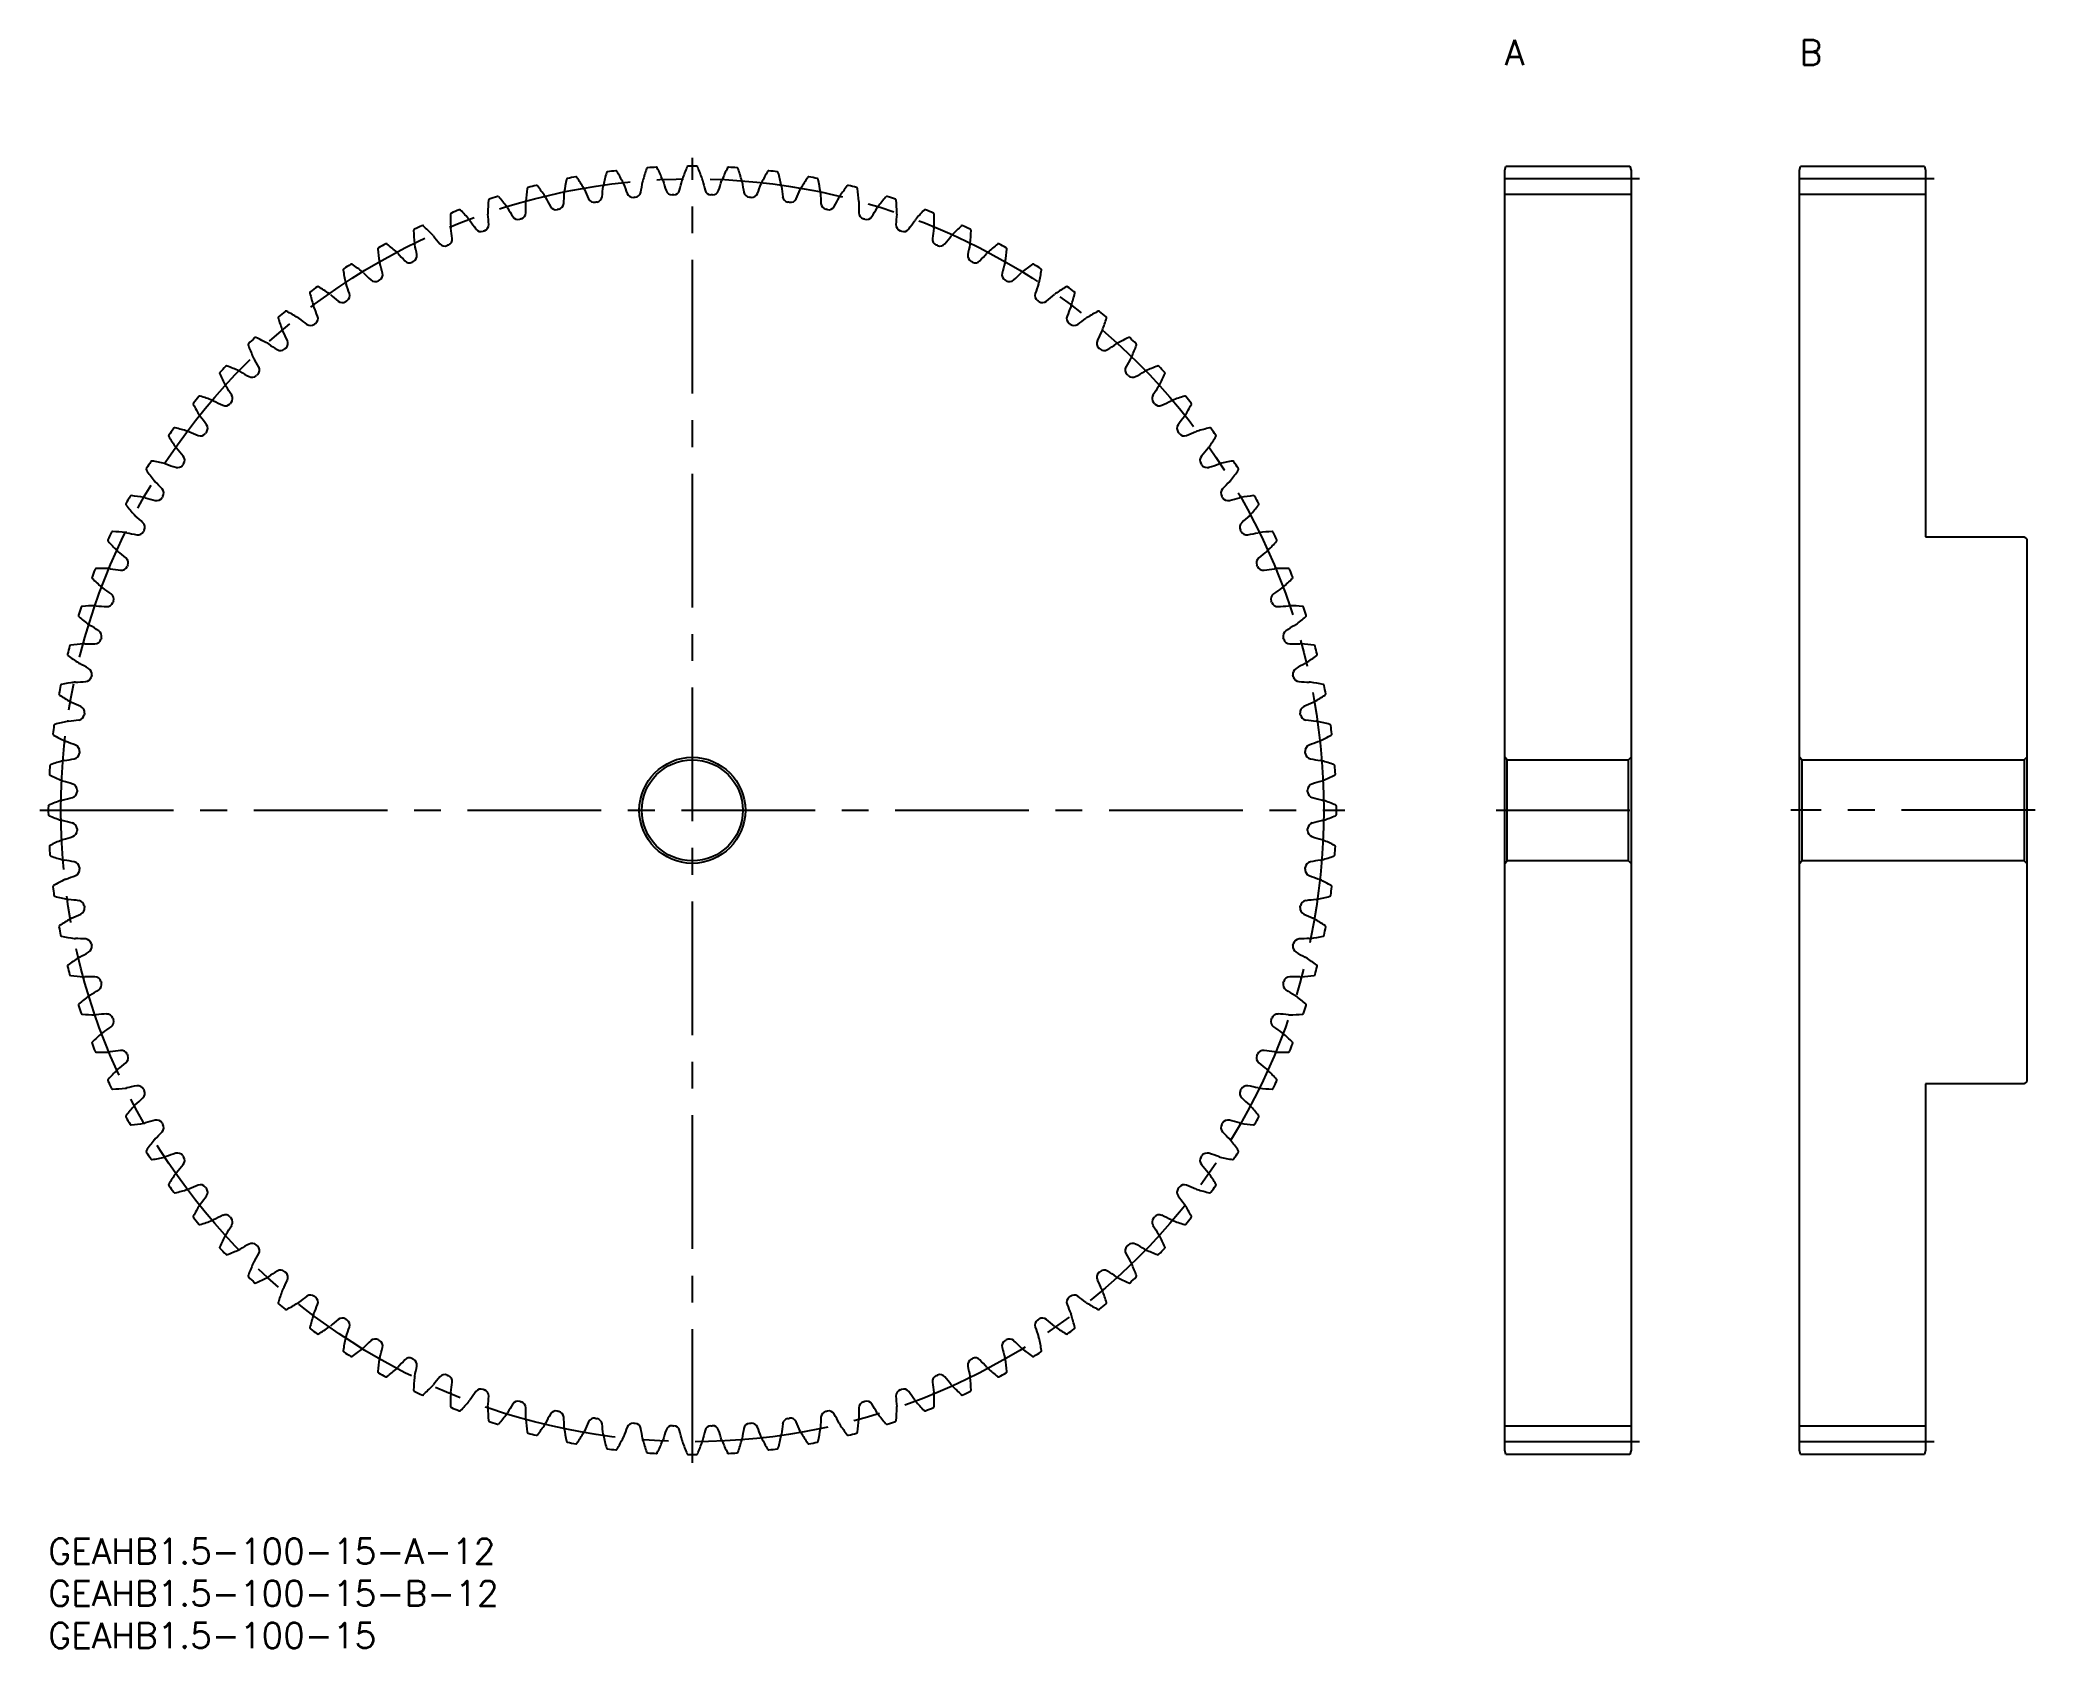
# Model space of a CAD drawing. Extents: x -1 to 236, y -13 to 178.
import ezdxf

# ---------------------------------------------------------------- set-up
doc = ezdxf.new("R2010")
doc.units = 0
doc.header["$LTSCALE"] = 0.5
doc.linetypes.add('CENTER', pattern=[50.8, 31.75, -6.35, 6.35, -6.35])
for name, color, linetype in [('MSM_CENTER', 1, 'CENTER'), ('MSM_CONTINUOUS', 7, 'CONTINUOUS'), ('MSM_PART_NUMBER', 7, 'CONTINUOUS')]:
    doc.layers.add(name, color=color, linetype=linetype)
doc.styles.get("Standard").update_dxf_attribs({"font": 'txt.shx', "height": 2, "bigfont": 'bigfont.shx'})

# ---------------------------------------------------------------- blocks, each defined once
blk = doc.blocks.new('*U3')
at = {"layer": 'MSM_PART_NUMBER'}
blk.add_text('GEAHB1.5-100-15-A-12', height=3, dxfattribs=at).set_placement((0, -3))
blk = doc.blocks.new('*U4')
at = {"layer": 'MSM_PART_NUMBER'}
blk.add_text('GEAHB1.5-100-15-B-12', height=3, dxfattribs=at).set_placement((0, -8))
blk = doc.blocks.new('*U5')
at = {"layer": 'MSM_PART_NUMBER'}
blk.add_text('GEAHB1.5-100-15', height=3, dxfattribs=at).set_placement((0, -13))
blk = doc.blocks.new('*U6')
at = {"layer": 'MSM_PART_NUMBER'}
blk.add_text('A', height=3, dxfattribs=at).set_placement((173, 175))
blk = doc.blocks.new('*U7')
at = {"layer": 'MSM_PART_NUMBER'}
blk.add_text('B', height=3, dxfattribs=at).set_placement((208, 175))

msp = doc.modelspace()

# ---------------------------------------------------------------- linework, layer by layer
at = {"layer": 'MSM_CENTER'}
for p, q in [((76.5, 9), (76.5, 164)), ((189, 161.5), (172, 161.5)), ((224, 161.5), (207, 161.5)), ((-1, 86.5), (154, 86.5)), ((172, 86.5), (189, 86.5)), ((236, 86.5), (207, 86.5)), ((189, 11.5), (172, 11.5)), ((224, 11.5), (207, 11.5))]:
    msp.add_line(p, q, dxfattribs=at)
msp.add_circle((76.5, 86.5), 75, dxfattribs=at)
at = {"layer": 'MSM_CONTINUOUS'}
for p, q in [((173, 162.5), (173.13, 163)), ((173, 10.5), (173, 162.5)), ((173.13, 163), (187.87, 163)), ((187.87, 163), (188, 162.5)), ((188, 162.5), (188, 10.5)), ((208, 162.5), (208.13, 163)), ((208, 10.5), (208, 162.5)), ((208.13, 163), (222.87, 163)), ((222.87, 163), (223, 162.5)), ((223, 162.5), (223, 119)), ((188, 159.62), (173, 159.62)), ((223, 159.62), (208, 159.62)), ((223, 119), (234.7, 119)), ((234.7, 119), (235, 118.7)), ((235, 118.7), (235, 54.3)), ((173.3, 92.5), (173, 92.8)), ((173.3, 80.5), (173.3, 92.5)), ((173.3, 92.5), (187.7, 92.5)), ((188, 92.8), (187.7, 92.5)), ((187.7, 80.5), (187.7, 92.5)), ((208.3, 92.5), (208, 92.8)), ((208.3, 92.5), (208.3, 80.5)), ((208.3, 92.5), (234.7, 92.5)), ((235, 92.8), (234.7, 92.5)), ((234.7, 92.5), (234.7, 80.5)), ((173, 80.2), (173.3, 80.5)), ((187.7, 80.5), (173.3, 80.5)), ((187.7, 80.5), (188, 80.2)), ((208, 80.2), (208.3, 80.5)), ((234.7, 80.5), (208.3, 80.5)), ((234.7, 80.5), (235, 80.2)), ((223, 54), (223, 10.5)), ((234.7, 54), (223, 54)), ((235, 54.3), (234.7, 54)), ((188, 13.37), (173, 13.37)), ((223, 13.37), (208, 13.37)), ((173.13, 10), (173, 10.5)), ((187.87, 10), (173.13, 10)), ((188, 10.5), (187.87, 10)), ((208.13, 10), (208, 10.5)), ((222.87, 10), (208.13, 10)), ((223, 10.5), (222.87, 10))]:
    msp.add_line(p, q, dxfattribs=at)
for radius in [6.3, 6]:
    msp.add_circle((76.5, 86.5), radius, dxfattribs=at)
for centre, radius, start, end in [((86.03, 156.33), 25, 168.2292, 171.7), ((61.7, 161.4), 0.15, 101.1759, 168.2292), ((76.5, 86.5), 76.5, 100.4241, 101.1759), ((62.69, 161.59), 0.15, 33.3708, 100.4241), ((41.93, 147.92), 25, 29.9, 33.3708), ((90.4, 155.6), 25, 164.6292, 168.1), ((66.43, 162.18), 0.15, 97.5759, 164.6292), ((76.5, 86.5), 76.5, 96.8241, 97.5759), ((67.43, 162.31), 0.15, 29.7708, 96.8241), ((45.86, 149.97), 25, 26.3, 29.7708), ((71.82, 160.94), 1.25, 164.5, 171.6751), ((94.71, 154.59), 25, 161.0292, 164.5), ((71.21, 162.67), 0.15, 93.9759, 161.0292), ((76.5, 86.5), 76.5, 93.2241, 93.9759), ((72.21, 162.73), 0.15, 26.1708, 93.2241), ((49.9, 151.77), 25, 22.7, 26.1708), ((71.82, 160.94), 1.25, 15.5249, 22.7), ((94.43, 167.22), 22.22, 195.5249, 198.6924), ((53.54, 165.93), 22.22, 344.9076, 348.0751), ((76.5, 161.08), 1.25, 160.9, 168.0751), ((98.95, 153.31), 25, 157.4292, 160.9), ((76, 162.85), 0.15, 90.3759, 157.4292), ((76.5, 86.5), 76.5, 89.6241, 90.3759), ((77, 162.85), 0.15, 22.5708, 89.6241), ((54.05, 153.31), 25, 19.1, 22.5708), ((76.5, 161.08), 1.25, 11.9249, 19.1), ((99.46, 165.93), 22.22, 191.9249, 195.0924), ((58.57, 167.22), 22.22, 341.3076, 344.4751), ((81.18, 160.94), 1.25, 157.3, 164.4751), ((103.1, 151.77), 25, 153.8292, 157.3), ((80.79, 162.73), 0.15, 86.7759, 153.8291), ((76.5, 86.5), 76.5, 86.0241, 86.7759), ((81.79, 162.67), 0.15, 18.9708, 86.0241), ((58.29, 154.59), 25, 15.5, 18.9708), ((81.18, 160.94), 1.25, 8.3249, 15.5), ((107.14, 149.97), 25, 150.2292, 153.7), ((85.57, 162.31), 0.15, 83.1759, 150.2291), ((76.5, 86.5), 76.5, 82.4241, 83.1759), ((86.57, 162.18), 0.15, 15.371, 82.4241), ((62.6, 155.6), 25, 11.9, 15.3708), ((111.07, 147.92), 25, 146.6292, 150.1), ((90.31, 161.59), 0.15, 79.5759, 146.6291), ((76.5, 86.5), 76.5, 78.8241, 79.5759), ((91.3, 161.4), 0.15, 11.7708, 78.8241), ((66.97, 156.33), 25, 8.3, 11.7708), ((77.2, 156.98), 25, 175.4292, 178.9), ((52.43, 158.96), 0.15, 108.3759, 175.4292), ((76.5, 86.5), 76.5, 107.6241, 108.3759), ((53.38, 159.27), 0.15, 40.5706, 107.6241), ((34.51, 143.1), 25, 37.1, 40.5708), ((81.63, 156.79), 25, 171.8292, 175.3), ((57.95, 158.74), 1.25, 175.3, 182.4751), ((57.03, 160.33), 0.15, 104.7759, 171.8292), ((76.5, 86.5), 76.5, 104.0241, 104.7759), ((58, 160.57), 0.15, 36.9708, 104.0241), ((38.14, 145.63), 25, 33.5, 36.9708), ((57.95, 158.74), 1.25, 26.3249, 33.5), ((78.99, 169.15), 22.22, 206.3249, 209.4924), ((39.06, 160.22), 22.22, 355.7076, 358.8751), ((62.52, 159.76), 1.25, 171.7, 178.8751), ((62.52, 159.76), 1.25, 22.7249, 29.9), ((84.17, 168.83), 22.22, 202.7249, 205.8924), ((64.85, 159.45), 0.75, 205.8924, 279.0695), ((65.03, 159.48), 0.75, 278.9305, 352.1076), ((43.76, 162.43), 22.22, 352.1076, 355.2751), ((67.15, 160.49), 1.25, 168.1, 175.2751), ((67.15, 160.49), 1.25, 19.1249, 26.3), ((89.33, 168.18), 22.22, 199.1249, 202.2924), ((69.46, 160.04), 0.75, 202.2924, 275.4695), ((76.5, 86.5), 73.12, 95.3305, 95.4695), ((69.64, 160.06), 0.75, 275.3305, 348.5076), ((48.6, 164.33), 22.22, 348.5076, 351.6751), ((74.09, 160.34), 0.75, 198.6924, 271.8695), ((76.5, 86.5), 73.12, 91.7305, 91.8695), ((74.27, 160.34), 0.75, 271.7305, 344.9076), ((78.73, 160.34), 0.75, 195.0924, 268.2695), ((76.5, 86.5), 73.12, 88.1305, 88.2695), ((78.91, 160.34), 0.75, 268.1305, 341.3076), ((104.4, 164.33), 22.22, 188.3249, 191.4924), ((83.36, 160.06), 0.75, 191.4924, 264.6695), ((76.5, 86.5), 73.12, 84.5305, 84.6695), ((83.54, 160.04), 0.75, 264.5305, 337.7076), ((63.67, 168.18), 22.22, 337.7076, 340.8751), ((85.85, 160.49), 1.25, 153.7, 160.8751), ((85.85, 160.49), 1.25, 4.7249, 11.9), ((109.24, 162.43), 22.22, 184.7249, 187.8924), ((87.97, 159.48), 0.75, 187.8924, 261.0695), ((88.15, 159.45), 0.75, 260.9305, 334.1076), ((68.83, 168.83), 22.22, 334.1076, 337.2751), ((90.48, 159.76), 1.25, 150.1, 157.2751), ((90.48, 159.76), 1.25, 1.1249, 8.3), ((113.94, 160.22), 22.22, 181.1249, 184.2924), ((74.01, 169.15), 22.22, 330.5076, 333.6751), ((95.05, 158.74), 1.25, 146.5, 153.6751), ((114.86, 145.63), 25, 143.0292, 146.5), ((95, 160.57), 0.15, 75.9759, 143.0291), ((76.5, 86.5), 76.5, 75.2241, 75.9759), ((95.97, 160.33), 0.15, 8.1708, 75.2241), ((71.37, 156.79), 25, 4.7, 8.1708), ((95.05, 158.74), 1.25, 357.5249, 4.7), ((118.49, 143.1), 25, 139.4292, 142.9), ((99.62, 159.27), 0.15, 72.3759, 139.4291), ((76.5, 86.5), 76.5, 71.6241, 72.3759), ((100.57, 158.96), 0.15, 4.5706, 71.6241), ((75.8, 156.98), 25, 1.1, 4.5708), ((72.77, 156.88), 25, 179.0292, 182.5), ((47.93, 157.3), 0.15, 111.9759, 179.0292), ((76.5, 86.5), 76.5, 111.2241, 111.9759), ((48.86, 157.67), 0.15, 44.1708, 111.2241), ((31.04, 140.36), 25, 40.7, 44.1708), ((49.04, 155.85), 1.25, 33.5249, 40.7), ((68.61, 168.81), 22.22, 213.5249, 216.6924), ((53.45, 157.43), 1.25, 178.9, 186.0751), ((30.12, 154.95), 22.22, 2.9076, 6.0751), ((53.45, 157.43), 1.25, 29.9249, 37.1), ((73.79, 169.14), 22.22, 209.9249, 213.0924), ((55.8, 157.42), 0.75, 213.0924, 286.2695), ((76.5, 86.5), 73.12, 106.1305, 106.2695), ((55.98, 157.47), 0.75, 286.1305, 359.3076), ((34.51, 157.73), 22.22, 359.3076, 2.4751), ((60.3, 158.58), 0.75, 209.4924, 282.6695), ((76.5, 86.5), 73.12, 102.5305, 102.6695), ((60.47, 158.62), 0.75, 282.5305, 355.7076), ((76.5, 86.5), 73.12, 98.9305, 99.0695), ((76.5, 86.5), 73.12, 80.9305, 81.0695), ((92.53, 158.62), 0.75, 184.2924, 257.4695), ((76.5, 86.5), 73.12, 77.3305, 77.4695), ((92.7, 158.58), 0.75, 257.3305, 330.5076), ((118.49, 157.73), 22.22, 177.5249, 180.6924), ((97.02, 157.47), 0.75, 180.6924, 253.8695), ((76.5, 86.5), 73.12, 73.7305, 73.8695), ((97.2, 157.42), 0.75, 253.7305, 326.9076), ((79.21, 169.14), 22.22, 326.9076, 330.0751), ((99.55, 157.43), 1.25, 142.9, 150.0751), ((122.88, 154.95), 22.22, 173.9249, 177.0924), ((99.55, 157.43), 1.25, 353.9249, 1.1), ((84.39, 168.81), 22.22, 323.3076, 326.4751), ((103.96, 155.85), 1.25, 139.3, 146.4751), ((121.96, 140.36), 25, 135.8292, 139.3), ((104.14, 157.67), 0.15, 68.7759, 135.8291), ((76.5, 86.5), 76.5, 68.0241, 68.7759), ((105.07, 157.3), 0.15, 0.9706, 68.0241), ((80.23, 156.88), 25, 357.5, 0.9708), ((43.54, 155.37), 0.15, 115.5759, 182.6292), ((68.36, 156.51), 25, 182.6292, 186.1), ((76.5, 86.5), 76.5, 114.8241, 115.5759), ((44.45, 155.8), 0.15, 47.7708, 114.8241), ((27.74, 137.39), 25, 44.3, 47.7708), ((44.74, 153.98), 1.25, 37.1249, 44.3), ((63.46, 168.15), 22.22, 217.1249, 220.2924), ((47.24, 154.33), 0.75, 293.3305, 6.5076), ((49.04, 155.85), 1.25, 182.5, 189.6751), ((25.91, 151.9), 22.22, 6.5076, 9.6751), ((51.39, 155.98), 0.75, 216.6924, 289.8695), ((76.5, 86.5), 73.12, 109.7305, 109.8695), ((51.56, 156.04), 0.75, 289.7305, 2.9076), ((101.44, 156.04), 0.75, 177.0924, 250.2695), ((76.5, 86.5), 73.12, 70.1305, 70.2695), ((101.61, 155.98), 0.75, 250.1305, 323.3076), ((127.09, 151.9), 22.22, 170.3249, 173.4924), ((105.76, 154.33), 0.75, 173.4924, 246.6695), ((103.96, 155.85), 1.25, 350.3249, 357.5), ((89.54, 168.15), 22.22, 319.7076, 322.8751), ((108.26, 153.98), 1.25, 135.7, 142.8751), ((125.26, 137.39), 25, 132.2292, 135.7), ((108.55, 155.8), 0.15, 65.1759, 132.2291), ((76.5, 86.5), 76.5, 64.4241, 65.1759), ((84.64, 156.51), 25, 353.9, 357.3708), ((109.46, 155.37), 0.15, 357.3706, 64.4241), ((39.28, 153.16), 0.15, 119.1759, 186.2292), ((63.98, 155.86), 25, 186.2292, 189.7), ((76.5, 86.5), 76.5, 118.4241, 119.1759), ((40.16, 153.65), 0.15, 51.3708, 118.4241), ((24.64, 134.23), 25, 47.9, 51.3708), ((40.57, 151.86), 1.25, 40.7249, 47.9), ((58.36, 167.17), 22.22, 220.7249, 223.8924), ((42.88, 152.28), 0.75, 223.8924, 297.0695), ((76.5, 86.5), 73.12, 116.9305, 117.0695), ((43.04, 152.36), 0.75, 296.9305, 10.1076), ((44.74, 153.98), 1.25, 186.1, 193.2751), ((21.9, 148.6), 22.22, 10.1076, 13.2751), ((47.08, 154.26), 0.75, 220.2924, 293.4695), ((76.5, 86.5), 73.12, 113.3305, 113.4695), ((76.5, 86.5), 73.12, 66.5305, 66.6695), ((105.92, 154.26), 0.75, 246.5305, 319.7076), ((109.96, 152.36), 0.75, 169.8924, 243.0695), ((131.1, 148.6), 22.22, 166.7249, 169.8924), ((108.26, 153.98), 1.25, 346.7249, 353.9), ((76.5, 86.5), 73.12, 62.9305, 63.0695), ((110.12, 152.28), 0.75, 242.9305, 316.1076), ((94.64, 167.17), 22.22, 316.1076, 319.2751), ((112.43, 151.86), 1.25, 132.1, 139.2751), ((128.36, 134.23), 25, 128.6292, 132.1), ((112.84, 153.65), 0.15, 61.5759, 128.6291), ((76.5, 86.5), 76.5, 60.8241, 61.5759), ((89.02, 155.86), 25, 350.3, 353.7708), ((113.72, 153.16), 0.15, 353.7706, 60.8241), ((35.17, 150.69), 0.15, 122.7759, 189.8292), ((59.65, 154.94), 25, 189.8292, 193.3), ((76.5, 86.5), 76.5, 122.0241, 122.7759), ((36.01, 151.23), 0.15, 54.971, 122.0241), ((21.75, 130.88), 25, 51.5, 54.9708), ((36.54, 149.47), 1.25, 44.3249, 51.5), ((53.33, 165.87), 22.22, 224.3249, 227.4924), ((38.82, 150.04), 0.75, 227.4924, 300.6695), ((76.5, 86.5), 73.12, 120.5305, 120.6695), ((40.57, 151.86), 1.25, 189.7, 196.8751), ((38.97, 150.13), 0.75, 300.5305, 13.7076), ((18.11, 145.04), 22.22, 13.7076, 16.8751), ((114.03, 150.13), 0.75, 166.2924, 239.4695), ((134.89, 145.04), 22.22, 163.1249, 166.2924), ((112.43, 151.86), 1.25, 343.1249, 350.3), ((76.5, 86.5), 73.12, 59.3305, 59.4695), ((114.18, 150.04), 0.75, 239.3305, 312.5076), ((99.67, 165.87), 22.22, 312.5076, 315.6751), ((116.46, 149.47), 1.25, 128.5, 135.6751), ((131.25, 130.88), 25, 125.0292, 128.5), ((116.99, 151.23), 0.15, 57.9759, 125.0291), ((76.5, 86.5), 76.5, 57.2241, 57.9759), ((93.35, 154.94), 25, 346.7, 350.1708), ((117.83, 150.69), 0.15, 350.1706, 57.2241), ((31.22, 147.97), 0.15, 126.3759, 193.4292), ((55.39, 153.74), 25, 193.4292, 196.9), ((76.5, 86.5), 76.5, 125.6241, 126.3759), ((32.03, 148.56), 0.15, 58.5708, 125.6241), ((19.07, 127.36), 25, 55.1, 58.5708), ((32.66, 146.84), 1.25, 47.9249, 55.1), ((48.39, 164.26), 22.22, 227.9249, 231.0924), ((34.9, 147.55), 0.75, 231.0924, 304.2695), ((36.54, 149.47), 1.25, 193.3, 200.4751), ((76.5, 86.5), 73.12, 124.1305, 124.2695), ((14.55, 141.26), 22.22, 17.3076, 20.4751), ((35.05, 147.65), 0.75, 304.1305, 17.3076), ((117.95, 147.65), 0.75, 162.6924, 235.8695), ((138.45, 141.26), 22.22, 159.5249, 162.6924), ((76.5, 86.5), 73.12, 55.7305, 55.8695), ((116.46, 149.47), 1.25, 339.5249, 346.7), ((118.1, 147.55), 0.75, 235.7305, 308.9076), ((104.61, 164.26), 22.22, 308.9076, 312.0751), ((120.34, 146.84), 1.25, 124.9, 132.0751), ((133.93, 127.36), 25, 121.4292, 124.9), ((120.97, 148.56), 0.15, 54.3759, 121.4291), ((76.5, 86.5), 76.5, 53.6241, 54.3759), ((97.61, 153.74), 25, 343.1, 346.5708), ((121.78, 147.97), 0.15, 346.5706, 53.6241), ((27.45, 145.01), 0.15, 129.9759, 197.0292), ((51.21, 152.29), 25, 197.0292, 200.5), ((76.5, 86.5), 76.5, 129.2241, 129.9759), ((28.22, 145.65), 0.15, 62.171, 129.2241), ((16.62, 123.67), 25, 58.7, 62.1708), ((28.96, 143.97), 1.25, 51.5249, 58.7), ((43.56, 162.34), 22.22, 231.5249, 234.6924), ((32.66, 146.84), 1.25, 196.9, 204.0751), ((11.23, 137.26), 22.22, 20.9076, 24.0751), ((31.29, 144.93), 0.75, 307.7305, 20.9076), ((121.71, 144.93), 0.75, 159.0924, 232.2695), ((141.77, 137.26), 22.22, 155.9249, 159.0924), ((120.34, 146.84), 1.25, 335.9249, 343.1), ((109.44, 162.34), 22.22, 305.3076, 308.4751), ((124.04, 143.97), 1.25, 121.3, 128.4751), ((136.38, 123.67), 25, 117.8292, 121.3), ((124.78, 145.65), 0.15, 50.7759, 117.8291), ((76.5, 86.5), 76.5, 50.0241, 50.7759), ((101.79, 152.29), 25, 339.5, 342.9708), ((125.55, 145.01), 0.15, 342.971, 50.0241), ((76.5, 86.5), 76.5, 132.8241, 133.5759), ((24.6, 142.5), 0.15, 65.7708, 132.8241), ((14.4, 119.84), 25, 62.3, 65.7708), ((28.96, 143.97), 1.25, 200.5, 207.6751), ((8.18, 133.07), 22.22, 24.5076, 27.6751), ((27.71, 141.97), 0.75, 311.3305, 24.5076), ((31.15, 144.82), 0.75, 234.6924, 307.8695), ((76.5, 86.5), 73.12, 127.7305, 127.8695), ((76.5, 86.5), 73.12, 52.1305, 52.2695), ((121.85, 144.82), 0.75, 232.1305, 305.3076), ((125.29, 141.97), 0.75, 155.4924, 228.6695), ((144.82, 133.07), 22.22, 152.3249, 155.4924), ((124.04, 143.97), 1.25, 332.3249, 339.5), ((138.6, 119.84), 25, 114.2292, 117.7), ((128.4, 142.5), 0.15, 47.1759, 114.2291), ((76.5, 86.5), 76.5, 46.4241, 47.1759), ((23.87, 141.81), 0.15, 133.5759, 200.6292), ((47.13, 150.57), 25, 200.6292, 204.1), ((25.44, 140.87), 1.25, 204.1, 211.2751), ((5.39, 128.68), 22.22, 28.1076, 31.2751), ((25.44, 140.87), 1.25, 55.1249, 62.3), ((38.86, 160.12), 22.22, 235.1249, 238.2924), ((27.58, 141.86), 0.75, 238.2924, 311.4695), ((76.5, 86.5), 73.12, 131.3305, 131.4695), ((76.5, 86.5), 73.12, 48.5305, 48.6695), ((125.42, 141.86), 0.75, 228.5305, 301.7076), ((114.14, 160.12), 22.22, 301.7076, 304.8751), ((127.56, 140.87), 1.25, 117.7, 124.8751), ((147.61, 128.68), 22.22, 148.7249, 151.8924), ((127.56, 140.87), 1.25, 328.7249, 335.9), ((105.87, 150.57), 25, 335.9, 339.3708), ((129.13, 141.81), 0.15, 339.371, 46.4241), ((20.5, 138.4), 0.15, 137.1759, 204.2292), ((43.16, 148.6), 25, 204.2292, 207.7), ((76.5, 86.5), 76.5, 136.4241, 137.1759), ((21.19, 139.13), 0.15, 69.3708, 136.4241), ((12.43, 115.87), 25, 65.9, 69.3708), ((22.13, 137.56), 1.25, 58.7249, 65.9), ((34.32, 157.61), 22.22, 238.7249, 241.8924), ((24.2, 138.67), 0.75, 241.8924, 315.0695), ((76.5, 86.5), 73.12, 134.9305, 135.0695), ((24.33, 138.8), 0.75, 314.9305, 28.1076), ((128.67, 138.8), 0.75, 151.8924, 225.0695), ((76.5, 86.5), 73.12, 44.9305, 45.0695), ((128.8, 138.67), 0.75, 224.9305, 298.1076), ((118.68, 157.61), 22.22, 298.1076, 301.2751), ((130.87, 137.56), 1.25, 114.1, 121.2751), ((140.57, 115.87), 25, 110.6292, 114.1), ((131.81, 139.13), 0.15, 43.5759, 110.6291), ((76.5, 86.5), 76.5, 42.8241, 43.5759), ((109.84, 148.6), 25, 332.3, 335.7708), ((132.5, 138.4), 0.15, 335.771, 42.8241), ((76.5, 86.5), 76.5, 140.0241, 140.7759), ((17.99, 135.55), 0.15, 72.9708, 140.0241), ((10.71, 111.79), 25, 69.5, 72.9708), ((19.03, 134.04), 1.25, 62.3249, 69.5), ((29.93, 154.82), 22.22, 242.3249, 245.4924), ((22.13, 137.56), 1.25, 207.7, 214.8751), ((2.88, 124.14), 22.22, 31.7076, 34.8751), ((21.14, 135.42), 0.75, 318.5305, 31.7076), ((131.86, 135.42), 0.75, 148.2924, 221.4695), ((150.12, 124.14), 22.22, 145.1249, 148.2924), ((130.87, 137.56), 1.25, 325.1249, 332.3), ((123.07, 154.82), 22.22, 294.5076, 297.6751), ((133.97, 134.04), 1.25, 110.5, 117.6751), ((142.29, 111.79), 25, 107.0292, 110.5), ((135.01, 135.55), 0.15, 39.9759, 107.0291), ((76.5, 86.5), 76.5, 39.2241, 39.9759), ((17.35, 134.78), 0.15, 140.7759, 207.8292), ((39.33, 146.38), 25, 207.8292, 211.3), ((19.03, 134.04), 1.25, 211.3, 218.4751), ((0.66, 119.44), 22.22, 35.3076, 38.4751), ((21.03, 135.29), 0.75, 245.4924, 318.6695), ((76.5, 86.5), 73.12, 138.5305, 138.6695), ((76.5, 86.5), 73.12, 41.3305, 41.4695), ((131.97, 135.29), 0.75, 221.3305, 294.5076), ((152.34, 119.44), 22.22, 141.5249, 144.6924), ((133.97, 134.04), 1.25, 321.5249, 328.7), ((113.67, 146.38), 25, 328.7, 332.1708), ((135.65, 134.78), 0.15, 332.171, 39.2241), ((14.44, 130.97), 0.15, 144.3759, 211.4292), ((35.64, 143.93), 25, 211.4292, 214.9), ((76.5, 86.5), 76.5, 143.6241, 144.3759), ((15.03, 131.78), 0.15, 76.5708, 143.6241), ((9.26, 107.61), 25, 73.1, 76.5708), ((16.16, 130.34), 1.25, 65.9249, 73.1), ((25.74, 151.77), 22.22, 245.9249, 249.0924), ((18.07, 131.71), 0.75, 249.0924, 322.2695), ((76.5, 86.5), 73.12, 142.1305, 142.2695), ((18.18, 131.85), 0.75, 322.1305, 35.3076), ((134.82, 131.85), 0.75, 144.6924, 217.8695), ((76.5, 86.5), 73.12, 37.7305, 37.8695), ((134.93, 131.71), 0.75, 217.7305, 290.9076), ((127.26, 151.77), 22.22, 290.9076, 294.0751), ((136.84, 130.34), 1.25, 106.9, 114.0751), ((143.74, 107.61), 25, 103.4292, 106.9), ((117.36, 143.93), 25, 325.1, 328.5708), ((137.97, 131.78), 0.15, 36.3759, 103.4291), ((76.5, 86.5), 76.5, 35.6241, 36.3759), ((138.56, 130.97), 0.15, 328.5708, 35.6241), ((12.31, 127.83), 0.15, 80.1708, 147.2241), ((8.06, 103.35), 25, 76.7, 80.1708), ((16.16, 130.34), 1.25, 214.9, 222.0751), ((-1.26, 114.61), 22.22, 38.9076, 42.0751), ((15.45, 128.1), 0.75, 325.7305, 38.9076), ((137.55, 128.1), 0.75, 141.0924, 214.2695), ((154.26, 114.61), 22.22, 137.9249, 141.0924), ((136.84, 130.34), 1.25, 317.9249, 325.1), ((144.94, 103.35), 25, 99.8292, 103.3), ((140.69, 127.83), 0.15, 32.7759, 99.8291), ((11.77, 126.99), 0.15, 147.9759, 215.0292), ((76.5, 86.5), 76.5, 147.2241, 147.9759), ((32.12, 141.25), 25, 215.0292, 218.5), ((13.53, 126.46), 1.25, 218.5, 225.6751), ((13.53, 126.46), 1.25, 69.5249, 76.7), ((21.74, 148.45), 22.22, 249.5249, 252.6924), ((15.35, 127.95), 0.75, 252.6924, 325.8695), ((76.5, 86.5), 73.12, 145.7305, 145.8695), ((76.5, 86.5), 73.12, 34.1305, 34.2695), ((137.65, 127.95), 0.75, 214.1305, 287.3076), ((131.26, 148.45), 22.22, 287.3076, 290.4751), ((139.47, 126.46), 1.25, 103.3, 110.4751), ((139.47, 126.46), 1.25, 314.3249, 321.5), ((120.88, 141.25), 25, 321.5, 324.9708), ((76.5, 86.5), 76.5, 32.0241, 32.7759), ((141.23, 126.99), 0.15, 324.971, 32.0241), ((76.5, 86.5), 76.5, 150.8241, 151.5759), ((9.84, 123.72), 0.15, 83.7708, 150.8241), ((7.14, 99.02), 25, 80.3, 83.7708), ((11.14, 122.43), 1.25, 73.1249, 80.3), ((17.96, 144.89), 22.22, 253.1249, 256.2924), ((-2.87, 109.67), 22.22, 42.5076, 45.6751), ((12.87, 124.03), 0.75, 256.2924, 329.4695), ((12.96, 124.18), 0.75, 329.3305, 42.5076), ((76.5, 86.5), 73.12, 149.3305, 149.4695), ((140.04, 124.18), 0.75, 137.4924, 210.6695), ((76.5, 86.5), 73.12, 30.5305, 30.6695), ((155.87, 109.67), 22.22, 134.3249, 137.4924), ((140.13, 124.03), 0.75, 210.5305, 283.7076), ((135.04, 144.89), 22.22, 283.7076, 286.8751), ((141.86, 122.43), 1.25, 99.7, 106.8751), ((145.86, 99.02), 25, 96.2292, 99.7), ((143.16, 123.72), 0.15, 29.1759, 96.2291), ((76.5, 86.5), 76.5, 28.4241, 29.1759), ((9.35, 122.84), 0.15, 151.5759, 218.6292), ((28.77, 138.36), 25, 218.6292, 222.1), ((11.14, 122.43), 1.25, 222.1, 229.2751), ((-4.17, 104.64), 22.22, 46.1076, 49.2751), ((157.17, 104.64), 22.22, 130.7249, 133.8924), ((141.86, 122.43), 1.25, 310.7249, 317.9), ((124.23, 138.36), 25, 317.9, 321.3708), ((143.65, 122.84), 0.15, 321.371, 28.4241), ((7.2, 118.55), 0.15, 155.1759, 222.2292), ((76.5, 86.5), 76.5, 154.4241, 155.1759), ((7.63, 119.46), 0.15, 87.3708, 154.4241), ((6.49, 94.64), 25, 83.9, 87.3708), ((9.02, 118.26), 1.25, 76.7249, 83.9), ((14.4, 141.1), 22.22, 256.7249, 259.8924), ((10.64, 119.96), 0.75, 259.8924, 333.0695), ((10.72, 120.12), 0.75, 332.9305, 46.1076), ((76.5, 86.5), 73.12, 152.9305, 153.0695), ((142.28, 120.12), 0.75, 133.8924, 207.0695), ((76.5, 86.5), 73.12, 26.9305, 27.0695), ((142.36, 119.96), 0.75, 206.9305, 280.1076), ((138.6, 141.1), 22.22, 280.1076, 283.2751), ((143.98, 118.26), 1.25, 96.1, 103.2751), ((146.51, 94.64), 25, 92.6292, 96.1), ((145.37, 119.46), 0.15, 25.5759, 92.6291), ((76.5, 86.5), 76.5, 24.8241, 25.5759), ((145.8, 118.55), 0.15, 317.7708, 24.8241), ((25.61, 135.26), 25, 222.2292, 225.7), ((9.02, 118.26), 1.25, 225.7, 232.8751), ((-5.15, 99.54), 22.22, 49.7076, 52.8751), ((8.74, 115.92), 0.75, 336.5305, 49.7076), ((144.26, 115.92), 0.75, 130.2924, 203.4695), ((158.15, 99.54), 22.22, 127.1249, 130.2924), ((143.98, 118.26), 1.25, 307.1249, 314.3), ((127.39, 135.26), 25, 314.3, 317.7708), ((5.33, 114.14), 0.15, 158.7759, 225.8292), ((76.5, 86.5), 76.5, 158.0241, 158.7759), ((22.64, 131.96), 25, 225.8292, 229.3), ((5.7, 115.07), 0.15, 90.9708, 158.0241), ((6.12, 90.23), 25, 87.5, 90.9708), ((7.15, 113.96), 1.25, 80.3249, 87.5), ((11.1, 137.09), 22.22, 260.3249, 263.4924), ((8.67, 115.76), 0.75, 263.4924, 336.6695), ((76.5, 86.5), 73.12, 156.5305, 156.6695), ((76.5, 86.5), 73.12, 23.3305, 23.4695), ((144.33, 115.76), 0.75, 203.3305, 276.5076), ((141.9, 137.09), 22.22, 276.5076, 279.6751), ((145.85, 113.96), 1.25, 92.5, 99.6751), ((146.88, 90.23), 25, 89.0292, 92.5), ((130.36, 131.96), 25, 310.7, 314.1708), ((147.3, 115.07), 0.15, 21.9759, 89.0291), ((76.5, 86.5), 76.5, 21.2241, 21.9759), ((147.67, 114.14), 0.15, 314.1708, 21.2241), ((7.15, 113.96), 1.25, 229.3, 236.4751), ((-5.81, 94.39), 22.22, 53.3076, 56.4751), ((7.02, 111.61), 0.75, 340.1305, 53.3076), ((145.98, 111.61), 0.75, 126.6924, 199.8695), ((158.81, 94.39), 22.22, 123.5249, 126.6924), ((145.85, 113.96), 1.25, 303.5249, 310.7), ((3.73, 109.62), 0.15, 162.3759, 229.4292), ((76.5, 86.5), 76.5, 161.6241, 162.3759), ((19.9, 128.49), 25, 229.4292, 232.9), ((4.04, 110.57), 0.15, 94.5708, 161.6241), ((6.02, 85.8), 25, 91.1, 94.5708), ((5.57, 109.55), 1.25, 83.9249, 91.1), ((8.05, 132.88), 22.22, 263.9249, 267.0924), ((6.96, 111.44), 0.75, 267.0924, 340.2695), ((76.5, 86.5), 73.12, 160.1305, 160.2695), ((76.5, 86.5), 73.12, 19.7305, 19.8695), ((146.04, 111.44), 0.75, 199.7305, 272.9076), ((144.95, 132.88), 22.22, 272.9076, 276.0751), ((147.43, 109.55), 1.25, 88.9, 96.0751), ((146.98, 85.8), 25, 85.4292, 88.9), ((133.1, 128.49), 25, 307.1, 310.5708), ((148.96, 110.57), 0.15, 18.3759, 85.4291), ((76.5, 86.5), 76.5, 17.6241, 18.3759), ((149.27, 109.62), 0.15, 310.5706, 17.6241), ((5.57, 109.55), 1.25, 232.9, 240.0751), ((-6.14, 89.21), 22.22, 56.9076, 60.0751), ((5.53, 107.02), 0.75, 270.6924, 343.8695), ((5.58, 107.2), 0.75, 343.7305, 56.9076), ((76.5, 86.5), 73.12, 163.7305, 163.8695), ((147.42, 107.2), 0.75, 123.0924, 196.2695), ((76.5, 86.5), 73.12, 16.1305, 16.2695), ((147.47, 107.02), 0.75, 196.1305, 269.3076), ((159.14, 89.21), 22.22, 119.9249, 123.0924), ((147.43, 109.55), 1.25, 299.9249, 307.1), ((76.5, 86.5), 76.5, 165.2241, 165.9759), ((2.43, 105), 0.15, 165.9759, 233.0291), ((17.37, 124.86), 25, 233.0292, 236.5), ((2.67, 105.97), 0.15, 98.1708, 165.2241), ((6.21, 81.37), 25, 94.7, 98.1708), ((4.26, 105.05), 1.25, 87.5249, 94.7), ((5.27, 128.49), 22.22, 267.5249, 270.6924), ((147.73, 128.49), 22.22, 269.3076, 272.4751), ((148.74, 105.05), 1.25, 85.3, 92.4751), ((146.79, 81.37), 25, 81.8292, 85.3), ((135.63, 124.86), 25, 303.5, 306.9708), ((150.33, 105.97), 0.15, 14.7759, 81.8291), ((76.5, 86.5), 76.5, 14.0241, 14.7759), ((150.57, 105), 0.15, 306.9706, 14.0241), ((4.26, 105.05), 1.25, 236.5, 243.6751), ((-6.15, 84.01), 22.22, 60.5076, 63.6751), ((4.38, 102.53), 0.75, 274.2924, 347.4695), ((4.42, 102.7), 0.75, 347.3305, 60.5076), ((76.5, 86.5), 73.12, 167.3305, 167.4695), ((148.58, 102.7), 0.75, 119.4924, 192.6695), ((76.5, 86.5), 73.12, 12.5305, 12.6695), ((148.62, 102.53), 0.75, 192.5305, 265.7076), ((159.15, 84.01), 22.22, 116.3249, 119.4924), ((148.74, 105.05), 1.25, 296.3249, 303.5), ((76.5, 86.5), 76.5, 168.8241, 169.5759), ((1.41, 100.31), 0.15, 169.5759, 236.6292), ((15.08, 121.07), 25, 236.6292, 240.1), ((1.6, 101.3), 0.15, 101.7708, 168.8241), ((6.67, 76.97), 25, 98.3, 101.7708), ((3.24, 100.48), 1.25, 91.1249, 98.3), ((2.78, 123.94), 22.22, 271.1249, 274.2924), ((150.22, 123.94), 22.22, 265.7076, 268.8751), ((149.76, 100.48), 1.25, 81.7, 88.8751), ((146.33, 76.97), 25, 78.2292, 81.7), ((137.92, 121.07), 25, 299.9, 303.3708), ((151.4, 101.3), 0.15, 11.1759, 78.2291), ((76.5, 86.5), 76.5, 10.4241, 11.1759), ((151.59, 100.31), 0.15, 303.3706, 10.4241), ((0.57, 119.24), 22.22, 274.7249, 277.8924), ((3.24, 100.48), 1.25, 240.1, 247.2751), ((-5.83, 78.83), 22.22, 64.1076, 67.2751), ((3.52, 97.97), 0.75, 277.8924, 351.0695), ((3.55, 98.15), 0.75, 350.9305, 64.1076), ((76.5, 86.5), 73.12, 170.9305, 171.0695), ((149.45, 98.15), 0.75, 115.8924, 189.0695), ((76.5, 86.5), 73.12, 8.9305, 9.0695), ((149.48, 97.97), 0.75, 188.9305, 262.1076), ((158.83, 78.83), 22.22, 112.7249, 115.8924), ((152.43, 119.24), 22.22, 262.1076, 265.2751), ((149.76, 100.48), 1.25, 292.7249, 299.9), ((76.5, 86.5), 76.5, 172.4241, 173.1759), ((0.69, 95.57), 0.15, 173.1759, 240.2291), ((13.03, 117.14), 25, 240.2292, 243.7), ((0.82, 96.57), 0.15, 105.3708, 172.4241), ((7.4, 72.6), 25, 101.9, 105.3708), ((2.51, 95.85), 1.25, 94.7249, 101.9), ((150.49, 95.85), 1.25, 78.1, 85.2751), ((145.6, 72.6), 25, 74.6292, 78.1), ((139.97, 117.14), 25, 296.3, 299.7708), ((152.18, 96.57), 0.15, 7.5759, 74.6291), ((76.5, 86.5), 76.5, 6.8241, 7.5759), ((152.31, 95.57), 0.15, 299.7706, 6.8241), ((-1.33, 114.4), 22.22, 278.3249, 281.4924), ((2.51, 95.85), 1.25, 243.7, 250.8751), ((-5.18, 73.67), 22.22, 67.7076, 70.8751), ((2.94, 93.36), 0.75, 281.4924, 354.6695), ((2.96, 93.54), 0.75, 354.5305, 67.7076), ((76.5, 86.5), 73.12, 174.5305, 174.6695), ((150.04, 93.54), 0.75, 112.2924, 185.4695), ((76.5, 86.5), 73.12, 5.3305, 5.4695), ((150.06, 93.36), 0.75, 185.3305, 258.5076), ((158.18, 73.67), 22.22, 109.1249, 112.2924), ((154.33, 114.4), 22.22, 258.5076, 261.6751), ((150.49, 95.85), 1.25, 289.1249, 296.3), ((76.5, 86.5), 76.5, 176.0241, 176.7759), ((0.27, 90.79), 0.15, 176.7759, 243.8291), ((0.33, 91.79), 0.15, 108.9708, 176.0241), ((11.23, 113.1), 25, 243.8292, 247.3), ((8.41, 68.29), 25, 105.5, 108.9708), ((2.06, 91.18), 1.25, 98.3249, 105.5), ((150.94, 91.18), 1.25, 74.5, 81.6751), ((144.59, 68.29), 25, 71.0292, 74.5), ((141.77, 113.1), 25, 292.7, 296.1708), ((152.67, 91.79), 0.15, 3.9759, 71.0291), ((152.73, 90.79), 0.15, 296.1708, 3.2241), ((76.5, 86.5), 76.5, 3.2241, 3.9759), ((1.92, 86.5), 1.25, 101.9249, 109.1), ((2.06, 91.18), 1.25, 247.3, 254.4751), ((-2.93, 109.46), 22.22, 281.9249, 285.0924), ((-4.22, 68.57), 22.22, 71.3076, 74.4751), ((2.66, 88.73), 0.75, 285.0924, 358.2695), ((2.66, 88.91), 0.75, 358.1305, 71.3076), ((76.5, 86.5), 73.12, 178.1305, 178.2695), ((150.34, 88.91), 0.75, 108.6924, 181.8695), ((76.5, 86.5), 73.12, 1.7305, 1.8695), ((150.34, 88.73), 0.75, 181.7305, 254.9076), ((157.22, 68.57), 22.22, 105.5249, 108.6924), ((155.93, 109.46), 22.22, 254.9076, 258.0751), ((150.94, 91.18), 1.25, 285.5249, 292.7), ((151.08, 86.5), 1.25, 70.9, 78.0751), ((0.15, 87), 0.15, 112.5706, 179.6241), ((76.5, 86.5), 76.5, 179.6241, 180.3759), ((0.15, 86), 0.15, 180.3759, 247.4291), ((9.69, 64.05), 25, 109.1, 112.5708), ((9.69, 108.95), 25, 247.4292, 250.9), ((1.92, 86.5), 1.25, 250.9, 258.0751), ((151.08, 86.5), 1.25, 281.9249, 289.1), ((143.31, 64.05), 25, 67.4292, 70.9), ((143.31, 108.95), 25, 289.1, 292.5708), ((152.85, 87), 0.15, 0.3759, 67.4291), ((152.85, 86), 0.15, 292.5708, 359.6241), ((76.5, 86.5), 76.5, 359.6241, 0.3759), ((11.23, 59.9), 25, 112.7, 116.1708), ((2.06, 81.82), 1.25, 105.5249, 112.7), ((-2.93, 63.54), 22.22, 74.9076, 78.0751), ((-4.22, 104.43), 22.22, 285.5249, 288.6924), ((2.66, 84.27), 0.75, 1.7305, 74.9076), ((2.66, 84.09), 0.75, 288.6924, 1.8695), ((76.5, 86.5), 73.12, 181.7305, 181.8695), ((150.34, 84.27), 0.75, 105.0924, 178.2695), ((76.5, 86.5), 73.12, 358.1305, 358.2695), ((150.34, 84.09), 0.75, 178.1305, 251.3076), ((157.22, 104.43), 22.22, 251.3076, 254.4751), ((155.93, 63.54), 22.22, 101.9249, 105.0924), ((150.94, 81.82), 1.25, 67.3, 74.4751), ((141.77, 59.9), 25, 63.8292, 67.3), ((0.27, 82.21), 0.15, 116.1708, 183.2241), ((76.5, 86.5), 76.5, 183.2241, 183.9759), ((0.33, 81.21), 0.15, 183.9759, 251.0291), ((8.41, 104.71), 25, 251.0292, 254.5), ((2.06, 81.82), 1.25, 254.5, 261.6751), ((-1.33, 58.6), 22.22, 78.5076, 81.6751), ((154.33, 58.6), 22.22, 98.3249, 101.4924), ((150.94, 81.82), 1.25, 278.3249, 285.5), ((144.59, 104.71), 25, 285.5, 288.9708), ((152.67, 81.21), 0.15, 288.9708, 356.0241), ((152.73, 82.21), 0.15, 356.7759, 63.8291), ((76.5, 86.5), 76.5, 356.0241, 356.7759), ((13.03, 55.86), 25, 116.3, 119.7708), ((2.51, 77.15), 1.25, 109.1249, 116.3), ((-5.18, 99.33), 22.22, 289.1249, 292.2924), ((2.94, 79.64), 0.75, 5.3305, 78.5076), ((2.96, 79.46), 0.75, 292.2924, 5.4695), ((76.5, 86.5), 73.12, 185.3305, 185.4695), ((76.5, 86.5), 73.12, 354.5305, 354.6695), ((150.04, 79.46), 0.75, 174.5305, 247.7076), ((150.06, 79.64), 0.75, 101.4924, 174.6695), ((158.18, 99.33), 22.22, 247.7076, 250.8751), ((150.49, 77.15), 1.25, 63.7, 70.8751), ((139.97, 55.86), 25, 60.2292, 63.7), ((0.69, 77.43), 0.15, 119.7708, 186.8241), ((76.5, 86.5), 76.5, 186.8241, 187.5759), ((0.82, 76.43), 0.15, 187.5759, 254.6291), ((7.4, 100.4), 25, 254.6292, 258.1), ((2.51, 77.15), 1.25, 258.1, 265.2751), ((0.57, 53.76), 22.22, 82.1076, 85.2751), ((152.43, 53.76), 22.22, 94.7249, 97.8924), ((150.49, 77.15), 1.25, 274.7249, 281.9), ((145.6, 100.4), 25, 281.9, 285.3708), ((152.18, 76.43), 0.15, 285.3706, 352.4241), ((76.5, 86.5), 76.5, 352.4241, 353.1759), ((152.31, 77.43), 0.15, 353.1759, 60.2291), ((15.08, 51.93), 25, 119.9, 123.3708), ((3.24, 72.52), 1.25, 112.7249, 119.9), ((-5.83, 94.17), 22.22, 292.7249, 295.8924), ((3.52, 75.03), 0.75, 8.9305, 82.1076), ((3.55, 74.85), 0.75, 295.8924, 9.0695), ((76.5, 86.5), 73.12, 188.9305, 189.0695), ((149.45, 74.85), 0.75, 170.9305, 244.1076), ((76.5, 86.5), 73.12, 350.9305, 351.0695), ((149.48, 75.03), 0.75, 97.8924, 171.0695), ((158.83, 94.17), 22.22, 244.1076, 247.2751), ((149.76, 72.52), 1.25, 60.1, 67.2751), ((137.92, 51.93), 25, 56.6292, 60.1), ((1.41, 72.69), 0.15, 123.3708, 190.4241), ((76.5, 86.5), 76.5, 190.4241, 191.1759), ((1.6, 71.7), 0.15, 191.1759, 258.2292), ((6.67, 96.03), 25, 258.2292, 261.7), ((3.24, 72.52), 1.25, 261.7, 268.8751), ((2.78, 49.06), 22.22, 85.7076, 88.8751), ((4.38, 70.47), 0.75, 12.5305, 85.7076), ((148.62, 70.47), 0.75, 94.2924, 167.4695), ((150.22, 49.06), 22.22, 91.1249, 94.2924), ((149.76, 72.52), 1.25, 271.1249, 278.3), ((146.33, 96.03), 25, 278.3, 281.7708), ((151.4, 71.7), 0.15, 281.7706, 348.8241), ((76.5, 86.5), 76.5, 348.8241, 349.5759), ((151.59, 72.69), 0.15, 349.5759, 56.6291), ((17.37, 48.14), 25, 123.5, 126.9708), ((4.26, 67.95), 1.25, 116.3249, 123.5), ((-6.15, 88.99), 22.22, 296.3249, 299.4924), ((4.42, 70.3), 0.75, 299.4924, 12.6695), ((76.5, 86.5), 73.12, 192.5305, 192.6695), ((148.58, 70.3), 0.75, 167.3305, 240.5076), ((76.5, 86.5), 73.12, 347.3305, 347.4695), ((159.15, 88.99), 22.22, 240.5076, 243.6751), ((148.74, 67.95), 1.25, 56.5, 63.6751), ((135.63, 48.14), 25, 53.0292, 56.5), ((2.43, 68), 0.15, 126.9708, 194.0241), ((76.5, 86.5), 76.5, 194.0241, 194.7759), ((2.67, 67.03), 0.15, 194.7759, 261.8291), ((6.21, 91.63), 25, 261.8292, 265.3), ((4.26, 67.95), 1.25, 265.3, 272.4751), ((5.27, 44.51), 22.22, 89.3076, 92.4751), ((5.53, 65.98), 0.75, 16.1305, 89.3076), ((147.47, 65.98), 0.75, 90.6924, 163.8695), ((147.73, 44.51), 22.22, 87.5249, 90.6924), ((148.74, 67.95), 1.25, 267.5249, 274.7), ((146.79, 91.63), 25, 274.7, 278.1708), ((150.33, 67.03), 0.15, 278.1708, 345.2241), ((76.5, 86.5), 76.5, 345.2241, 345.9759), ((150.57, 68), 0.15, 345.9759, 53.0291), ((19.9, 44.51), 25, 127.1, 130.5708), ((5.57, 63.45), 1.25, 119.9249, 127.1), ((-6.14, 83.79), 22.22, 299.9249, 303.0924), ((5.58, 65.8), 0.75, 303.0924, 16.2695), ((76.5, 86.5), 73.12, 196.1305, 196.2695), ((147.42, 65.8), 0.75, 163.7305, 236.9076), ((76.5, 86.5), 73.12, 343.7305, 343.8695), ((159.14, 83.79), 22.22, 236.9076, 240.0751), ((147.43, 63.45), 1.25, 52.9, 60.0751), ((133.1, 44.51), 25, 49.4292, 52.9), ((3.73, 63.38), 0.15, 130.5708, 197.6241), ((76.5, 86.5), 76.5, 197.6241, 198.3759), ((4.04, 62.43), 0.15, 198.3759, 265.4291), ((6.02, 87.2), 25, 265.4292, 268.9), ((5.57, 63.45), 1.25, 268.9, 276.0751), ((8.05, 40.12), 22.22, 92.9076, 96.0751), ((6.96, 61.56), 0.75, 19.7305, 92.9076), ((7.02, 61.39), 0.75, 306.6924, 19.8695), ((76.5, 86.5), 73.12, 199.7305, 199.8695), ((145.98, 61.39), 0.75, 160.1305, 233.3076), ((76.5, 86.5), 73.12, 340.1305, 340.2695), ((146.04, 61.56), 0.75, 87.0924, 160.2695), ((144.95, 40.12), 22.22, 83.9249, 87.0924), ((147.43, 63.45), 1.25, 263.9249, 271.1), ((146.98, 87.2), 25, 271.1, 274.5708), ((148.96, 62.43), 0.15, 274.5706, 341.6241), ((76.5, 86.5), 76.5, 341.6241, 342.3759), ((149.27, 63.38), 0.15, 342.3759, 49.4291), ((22.64, 41.04), 25, 130.7, 134.1708), ((7.15, 59.04), 1.25, 123.5249, 130.7), ((-5.81, 78.61), 22.22, 303.5249, 306.6924), ((158.81, 78.61), 22.22, 233.3076, 236.4751), ((145.85, 59.04), 1.25, 49.3, 56.4751), ((130.36, 41.04), 25, 45.8292, 49.3), ((5.33, 58.86), 0.15, 134.1708, 201.2241), ((76.5, 86.5), 76.5, 201.2241, 201.9759), ((5.7, 57.93), 0.15, 201.9759, 269.0291), ((6.12, 82.77), 25, 269.0292, 272.5), ((7.15, 59.04), 1.25, 272.5, 279.6751), ((11.1, 35.91), 22.22, 96.5076, 99.6751), ((8.67, 57.24), 0.75, 23.3305, 96.5076), ((8.74, 57.08), 0.75, 310.2924, 23.4695), ((76.5, 86.5), 73.12, 203.3305, 203.4695), ((144.26, 57.08), 0.75, 156.5305, 229.7076), ((76.5, 86.5), 73.12, 336.5305, 336.6695), ((144.33, 57.24), 0.75, 83.4924, 156.6695), ((141.9, 35.91), 22.22, 80.3249, 83.4924), ((145.85, 59.04), 1.25, 260.3249, 267.5), ((146.88, 82.77), 25, 267.5, 270.9708), ((147.3, 57.93), 0.15, 270.9708, 338.0241), ((76.5, 86.5), 76.5, 338.0241, 338.7759), ((147.67, 58.86), 0.15, 338.7759, 45.8291), ((7.2, 54.45), 0.15, 137.7708, 204.8241), ((25.61, 37.74), 25, 134.3, 137.7708), ((9.02, 54.74), 1.25, 127.1249, 134.3), ((-5.15, 73.46), 22.22, 307.1249, 310.2924), ((158.15, 73.46), 22.22, 229.7076, 232.8751), ((143.98, 54.74), 1.25, 45.7, 52.8751), ((127.39, 37.74), 25, 42.2292, 45.7), ((145.8, 54.45), 0.15, 335.1759, 42.2291), ((76.5, 86.5), 76.5, 204.8241, 205.5759), ((7.63, 53.54), 0.15, 205.5759, 272.6291), ((6.49, 78.36), 25, 272.6292, 276.1), ((9.02, 54.74), 1.25, 276.1, 283.2751), ((14.4, 31.9), 22.22, 100.1076, 103.2751), ((-4.17, 68.36), 22.22, 310.7249, 313.8924), ((10.64, 53.04), 0.75, 26.9305, 100.1076), ((10.72, 52.88), 0.75, 313.8924, 27.0695), ((76.5, 86.5), 73.12, 206.9305, 207.0695), ((142.28, 52.88), 0.75, 152.9305, 226.1076), ((76.5, 86.5), 73.12, 332.9305, 333.0695), ((142.36, 53.04), 0.75, 79.8924, 153.0695), ((157.17, 68.36), 22.22, 226.1076, 229.2751), ((138.6, 31.9), 22.22, 76.7249, 79.8924), ((143.98, 54.74), 1.25, 256.7249, 263.9), ((146.51, 78.36), 25, 263.9, 267.3708), ((145.37, 53.54), 0.15, 267.3708, 334.4241), ((76.5, 86.5), 76.5, 334.4241, 335.1759), ((9.35, 50.16), 0.15, 141.3708, 208.424), ((76.5, 86.5), 76.5, 208.4241, 209.1759), ((28.77, 34.64), 25, 137.9, 141.3708), ((11.14, 50.57), 1.25, 130.7249, 137.9), ((141.86, 50.57), 1.25, 42.1, 49.2751), ((124.23, 34.64), 25, 38.6292, 42.1), ((76.5, 86.5), 76.5, 330.8241, 331.5759), ((143.65, 50.16), 0.15, 331.5759, 38.6291), ((9.84, 49.28), 0.15, 209.1759, 276.2292), ((7.14, 73.98), 25, 276.2292, 279.7), ((11.14, 50.57), 1.25, 279.7, 286.8751), ((17.96, 28.11), 22.22, 103.7076, 106.8751), ((13.53, 46.54), 1.25, 134.3249, 141.5), ((-2.87, 63.33), 22.22, 314.3249, 317.4924), ((12.87, 48.97), 0.75, 30.5305, 103.7076), ((76.5, 86.5), 73.12, 210.5305, 210.6695), ((12.96, 48.82), 0.75, 317.4924, 30.6695), ((140.04, 48.82), 0.75, 149.3305, 222.5076), ((76.5, 86.5), 73.12, 329.3305, 329.4695), ((140.13, 48.97), 0.75, 76.2924, 149.4695), ((155.87, 63.33), 22.22, 222.5076, 225.6751), ((135.04, 28.11), 22.22, 73.1249, 76.2924), ((139.47, 46.54), 1.25, 38.5, 45.6751), ((141.86, 50.57), 1.25, 253.1249, 260.3), ((145.86, 73.98), 25, 260.3, 263.7708), ((143.16, 49.28), 0.15, 263.7708, 330.8241), ((11.77, 46.01), 0.15, 144.9708, 212.024), ((76.5, 86.5), 76.5, 212.0241, 212.7759), ((32.12, 31.75), 25, 141.5, 144.9708), ((12.31, 45.17), 0.15, 212.7759, 279.8291), ((8.06, 69.65), 25, 279.8292, 283.3), ((13.53, 46.54), 1.25, 283.3, 290.4751), ((21.74, 24.55), 22.22, 107.3076, 110.4751), ((15.35, 45.05), 0.75, 34.1305, 107.3076), ((76.5, 86.5), 73.12, 214.1305, 214.2695), ((15.45, 44.9), 0.75, 321.0924, 34.2695), ((137.55, 44.9), 0.75, 145.7305, 218.9076), ((76.5, 86.5), 73.12, 325.7305, 325.8695), ((137.65, 45.05), 0.75, 72.6924, 145.8695), ((131.26, 24.55), 22.22, 69.5249, 72.6924), ((139.47, 46.54), 1.25, 249.5249, 256.7), ((144.94, 69.65), 25, 256.7, 260.1708), ((120.88, 31.75), 25, 35.0292, 38.5), ((140.69, 45.17), 0.15, 260.1706, 327.2241), ((76.5, 86.5), 76.5, 327.2241, 327.9759), ((141.23, 46.01), 0.15, 327.9759, 35.0291), ((35.64, 29.07), 25, 145.1, 148.5708), ((16.16, 42.66), 1.25, 137.9249, 145.1), ((-1.26, 58.39), 22.22, 317.9249, 321.0924), ((154.26, 58.39), 22.22, 218.9076, 222.0751), ((136.84, 42.66), 1.25, 34.9, 42.0751), ((117.36, 29.07), 25, 31.4292, 34.9), ((14.44, 42.03), 0.15, 148.5708, 215.6241), ((76.5, 86.5), 76.5, 215.6241, 216.3759), ((15.03, 41.22), 0.15, 216.3759, 283.4291), ((9.26, 65.39), 25, 283.4292, 286.9), ((16.16, 42.66), 1.25, 286.9, 294.0751), ((25.74, 21.23), 22.22, 110.9076, 114.0751), ((18.07, 41.29), 0.75, 37.7305, 110.9076), ((0.66, 53.56), 22.22, 321.5249, 324.6924), ((76.5, 86.5), 73.12, 217.7305, 217.8695), ((18.18, 41.15), 0.75, 324.6924, 37.8695), ((134.82, 41.15), 0.75, 142.1305, 215.3076), ((152.34, 53.56), 22.22, 215.3076, 218.4751), ((76.5, 86.5), 73.12, 322.1305, 322.2695), ((134.93, 41.29), 0.75, 69.0924, 142.2695), ((127.26, 21.23), 22.22, 65.9249, 69.0924), ((136.84, 42.66), 1.25, 245.9249, 253.1), ((143.74, 65.39), 25, 253.1, 256.5708), ((137.97, 41.22), 0.15, 256.5706, 323.6241), ((76.5, 86.5), 76.5, 323.6241, 324.3759), ((138.56, 42.03), 0.15, 324.3759, 31.4291), ((17.35, 38.22), 0.15, 152.1708, 219.2241), ((39.33, 26.62), 25, 148.7, 152.1708), ((76.5, 86.5), 76.5, 219.2241, 219.9759), ((19.03, 38.96), 1.25, 141.5249, 148.7), ((29.93, 18.18), 22.22, 114.5076, 117.6751), ((21.03, 37.71), 0.75, 41.3305, 114.5076), ((76.5, 86.5), 73.12, 221.3305, 221.4695), ((21.14, 37.58), 0.75, 328.2924, 41.4695), ((131.86, 37.58), 0.75, 138.5305, 211.7076), ((76.5, 86.5), 73.12, 318.5305, 318.6695), ((131.97, 37.71), 0.75, 65.4924, 138.6695), ((123.07, 18.18), 22.22, 62.3249, 65.4924), ((133.97, 38.96), 1.25, 31.3, 38.4751), ((113.67, 26.62), 25, 27.8292, 31.3), ((76.5, 86.5), 76.5, 320.0241, 320.7759), ((135.65, 38.22), 0.15, 320.7759, 27.8291), ((17.99, 37.45), 0.15, 219.9759, 287.0291), ((10.71, 61.21), 25, 287.0292, 290.5), ((19.03, 38.96), 1.25, 290.5, 297.6751), ((43.16, 24.4), 25, 152.3, 155.7708), ((22.13, 35.44), 1.25, 145.1249, 152.3), ((2.88, 48.86), 22.22, 325.1249, 328.2924), ((150.12, 48.86), 22.22, 211.7076, 214.8751), ((130.87, 35.44), 1.25, 27.7, 34.8751), ((109.84, 24.4), 25, 24.2292, 27.7), ((133.97, 38.96), 1.25, 242.3249, 249.5), ((142.29, 61.21), 25, 249.5, 252.9708), ((135.01, 37.45), 0.15, 252.9706, 320.0241), ((20.5, 34.6), 0.15, 155.7708, 222.8241), ((76.5, 86.5), 76.5, 222.8241, 223.5759), ((21.19, 33.87), 0.15, 223.5759, 290.6291), ((12.43, 57.13), 25, 290.6292, 294.1), ((22.13, 35.44), 1.25, 294.1, 301.2751), ((34.32, 15.39), 22.22, 118.1076, 121.2751), ((24.2, 34.33), 0.75, 44.9305, 118.1076), ((5.39, 44.32), 22.22, 328.7249, 331.8924), ((76.5, 86.5), 73.12, 224.9305, 225.0695), ((24.33, 34.2), 0.75, 331.8924, 45.0695), ((128.67, 34.2), 0.75, 134.9305, 208.1076), ((147.61, 44.32), 22.22, 208.1076, 211.2751), ((76.5, 86.5), 73.12, 314.9305, 315.0695), ((128.8, 34.33), 0.75, 61.8924, 135.0695), ((118.68, 15.39), 22.22, 58.7249, 61.8924), ((130.87, 35.44), 1.25, 238.7249, 245.9), ((140.57, 57.13), 25, 245.9, 249.3708), ((131.81, 33.87), 0.15, 249.3708, 316.4241), ((76.5, 86.5), 76.5, 316.4241, 317.1759), ((132.5, 34.6), 0.15, 317.1759, 24.2291), ((23.87, 31.19), 0.15, 159.3708, 226.4241), ((47.13, 22.43), 25, 155.9, 159.3708), ((76.5, 86.5), 76.5, 226.4241, 227.1759), ((25.44, 32.13), 1.25, 148.7249, 155.9), ((14.4, 53.16), 25, 294.2292, 297.7), ((25.44, 32.13), 1.25, 297.7, 304.8751), ((38.86, 12.88), 22.22, 121.7076, 124.8751), ((27.58, 31.14), 0.75, 48.5305, 121.7076), ((76.5, 86.5), 73.12, 228.5305, 228.6695), ((27.71, 31.03), 0.75, 335.4924, 48.6695), ((125.29, 31.03), 0.75, 131.3305, 204.5076), ((76.5, 86.5), 73.12, 311.3305, 311.4695), ((125.42, 31.14), 0.75, 58.2924, 131.4695), ((114.14, 12.88), 22.22, 55.1249, 58.2924), ((127.56, 32.13), 1.25, 235.1249, 242.3), ((138.6, 53.16), 25, 242.3, 245.7708), ((76.5, 86.5), 76.5, 312.8241, 313.5759), ((127.56, 32.13), 1.25, 24.1, 31.2751), ((105.87, 22.43), 25, 20.6292, 24.1), ((129.13, 31.19), 0.15, 313.5759, 20.6291), ((24.6, 30.5), 0.15, 227.1759, 294.2291), ((51.21, 20.71), 25, 159.5, 162.9708), ((28.96, 29.03), 1.25, 152.3249, 159.5), ((8.18, 39.93), 22.22, 332.3249, 335.4924), ((43.56, 10.66), 22.22, 125.3076, 128.4751), ((31.15, 28.18), 0.75, 52.1305, 125.3076), ((76.5, 86.5), 73.12, 232.1305, 232.2695), ((31.29, 28.07), 0.75, 339.0924, 52.2695), ((121.71, 28.07), 0.75, 127.7305, 200.9076), ((76.5, 86.5), 73.12, 307.7305, 307.8695), ((121.85, 28.18), 0.75, 54.6924, 127.8695), ((109.44, 10.66), 22.22, 51.5249, 54.6924), ((144.82, 39.93), 22.22, 204.5076, 207.6751), ((124.04, 29.03), 1.25, 20.5, 27.6751), ((101.79, 20.71), 25, 17.0292, 20.5), ((128.4, 30.5), 0.15, 245.7708, 312.8241), ((27.45, 27.99), 0.15, 162.9708, 230.0241), ((76.5, 86.5), 76.5, 230.0241, 230.7759), ((28.22, 27.35), 0.15, 230.7759, 297.8291), ((16.62, 49.33), 25, 297.8292, 301.3), ((28.96, 29.03), 1.25, 301.3, 308.4751), ((55.39, 19.26), 25, 163.1, 166.5708), ((32.66, 26.16), 1.25, 155.9249, 163.1), ((11.23, 35.74), 22.22, 335.9249, 339.0924), ((34.9, 25.45), 0.75, 55.7305, 128.9076), ((118.1, 25.45), 0.75, 51.0924, 124.2695), ((141.77, 35.74), 22.22, 200.9076, 204.0751), ((120.34, 26.16), 1.25, 16.9, 24.0751), ((97.61, 19.26), 25, 13.4292, 16.9), ((124.04, 29.03), 1.25, 231.5249, 238.7), ((136.38, 49.33), 25, 238.7, 242.1708), ((124.78, 27.35), 0.15, 242.1708, 309.2241), ((76.5, 86.5), 76.5, 309.2241, 309.9759), ((125.55, 27.99), 0.15, 309.9759, 17.0291), ((31.22, 25.03), 0.15, 166.5708, 233.6241), ((76.5, 86.5), 76.5, 233.6241, 234.3759), ((32.03, 24.44), 0.15, 234.3759, 301.4292), ((19.07, 45.64), 25, 301.4292, 304.9), ((32.66, 26.16), 1.25, 304.9, 312.0751), ((48.39, 8.74), 22.22, 128.9076, 132.0751), ((59.65, 18.06), 25, 166.7, 170.1708), ((76.5, 86.5), 73.12, 235.7305, 235.8695), ((36.54, 23.53), 1.25, 159.5249, 166.7), ((14.55, 31.74), 22.22, 339.5249, 342.6924), ((35.05, 25.35), 0.75, 342.6924, 55.8695), ((38.82, 22.96), 0.75, 59.3305, 132.5076), ((114.18, 22.96), 0.75, 47.4924, 120.6695), ((117.95, 25.35), 0.75, 124.1305, 197.3076), ((138.45, 31.74), 22.22, 197.3076, 200.4751), ((76.5, 86.5), 73.12, 304.1305, 304.2695), ((116.46, 23.53), 1.25, 13.3, 20.4751), ((93.35, 18.06), 25, 9.8292, 13.3), ((104.61, 8.74), 22.22, 47.9249, 51.0924), ((120.34, 26.16), 1.25, 227.9249, 235.1), ((133.93, 45.64), 25, 235.1, 238.5708), ((120.97, 24.44), 0.15, 238.5708, 305.6241), ((76.5, 86.5), 76.5, 305.6241, 306.3759), ((121.78, 25.03), 0.15, 306.3759, 13.4291), ((35.17, 22.31), 0.15, 170.1708, 237.2241), ((76.5, 86.5), 76.5, 237.2241, 237.9759), ((36.01, 21.77), 0.15, 237.9759, 305.0291), ((21.75, 42.12), 25, 305.0292, 308.5), ((36.54, 23.53), 1.25, 308.5, 315.6751), ((53.33, 7.13), 22.22, 132.5076, 135.6751), ((63.98, 17.14), 25, 170.3, 173.7708), ((76.5, 86.5), 73.12, 239.3305, 239.4695), ((40.57, 21.14), 1.25, 163.1249, 170.3), ((38.97, 22.87), 0.75, 346.2924, 59.4695), ((18.11, 27.96), 22.22, 343.1249, 346.2924), ((42.88, 20.72), 0.75, 62.9305, 136.1076), ((76.5, 86.5), 73.12, 242.9305, 243.0695), ((76.5, 86.5), 73.12, 296.9305, 297.0695), ((110.12, 20.72), 0.75, 43.8924, 117.0695), ((114.03, 22.87), 0.75, 120.5305, 193.7076), ((134.89, 27.96), 22.22, 193.7076, 196.8751), ((112.43, 21.14), 1.25, 9.7, 16.8751), ((76.5, 86.5), 73.12, 300.5305, 300.6695), ((89.02, 17.14), 25, 6.2292, 9.7), ((99.67, 7.13), 22.22, 44.3249, 47.4924), ((116.46, 23.53), 1.25, 224.3249, 231.5), ((131.25, 42.12), 25, 231.5, 234.9708), ((116.99, 21.77), 0.15, 234.9708, 302.0241), ((76.5, 86.5), 76.5, 302.0241, 302.7759), ((117.83, 22.31), 0.15, 302.7759, 9.8291), ((39.28, 19.84), 0.15, 173.7708, 240.8241), ((76.5, 86.5), 76.5, 240.8241, 241.5759), ((40.16, 19.35), 0.15, 241.5759, 308.6291), ((24.64, 38.77), 25, 308.6292, 312.1), ((40.57, 21.14), 1.25, 312.1, 319.2751), ((58.36, 5.83), 22.22, 136.1076, 139.2751), ((43.04, 20.64), 0.75, 349.8924, 63.0695), ((68.36, 16.49), 25, 173.9, 177.3708), ((44.74, 19.02), 1.25, 166.7249, 173.9), ((21.9, 24.4), 22.22, 346.7249, 349.8924), ((63.46, 4.85), 22.22, 139.7076, 142.8751), ((47.08, 18.74), 0.75, 66.5305, 139.7076), ((76.5, 86.5), 73.12, 246.5305, 246.6695), ((47.24, 18.67), 0.75, 353.4924, 66.6695), ((105.76, 18.67), 0.75, 113.3305, 186.5076), ((76.5, 86.5), 73.12, 293.3305, 293.4695), ((105.92, 18.74), 0.75, 40.2924, 113.4695), ((89.54, 4.85), 22.22, 37.1249, 40.2924), ((109.96, 20.64), 0.75, 116.9305, 190.1076), ((131.1, 24.4), 22.22, 190.1076, 193.2751), ((108.26, 19.02), 1.25, 6.1, 13.2751), ((84.64, 16.49), 25, 2.6292, 6.1), ((94.64, 5.83), 22.22, 40.7249, 43.8924), ((112.43, 21.14), 1.25, 220.7249, 227.9), ((128.36, 38.77), 25, 227.9, 231.3708), ((112.84, 19.35), 0.15, 231.3708, 298.4241), ((76.5, 86.5), 76.5, 298.4241, 299.1759), ((113.72, 19.84), 0.15, 299.1759, 6.2291), ((43.54, 17.63), 0.15, 177.3706, 244.4241), ((76.5, 86.5), 76.5, 244.4241, 245.1759), ((44.45, 17.2), 0.15, 245.1759, 312.2291), ((27.74, 35.61), 25, 312.2292, 315.7), ((44.74, 19.02), 1.25, 315.7, 322.8751), ((72.77, 16.12), 25, 177.5, 180.9708), ((49.04, 17.15), 1.25, 170.3249, 177.5), ((25.91, 21.1), 22.22, 350.3249, 353.4924), ((68.61, 4.19), 22.22, 143.3076, 146.4751), ((51.39, 17.02), 0.75, 70.1305, 143.3076), ((76.5, 86.5), 73.12, 250.1305, 250.2695), ((51.56, 16.96), 0.75, 357.0924, 70.2695), ((30.12, 18.05), 22.22, 353.9249, 357.0924), ((101.44, 16.96), 0.75, 109.7305, 182.9076), ((122.88, 18.05), 22.22, 182.9076, 186.0751), ((76.5, 86.5), 73.12, 289.7305, 289.8695), ((101.61, 17.02), 0.75, 36.6924, 109.8695), ((84.39, 4.19), 22.22, 33.5249, 36.6924), ((127.09, 21.1), 22.22, 186.5076, 189.6751), ((103.96, 17.15), 1.25, 2.5, 9.6751), ((80.23, 16.12), 25, 359.0292, 2.5), ((108.26, 19.02), 1.25, 217.1249, 224.3), ((125.26, 35.61), 25, 224.3, 227.7708), ((108.55, 17.2), 0.15, 227.7706, 294.8241), ((76.5, 86.5), 76.5, 294.8241, 295.5759), ((109.46, 17.63), 0.15, 295.5759, 2.6291), ((47.93, 15.7), 0.15, 180.9706, 248.0241), ((76.5, 86.5), 76.5, 248.0241, 248.7759), ((48.86, 15.33), 0.15, 248.7759, 315.8291), ((31.04, 32.64), 25, 315.8292, 319.3), ((49.04, 17.15), 1.25, 319.3, 326.4751), ((53.45, 15.57), 1.25, 173.9249, 181.1), ((77.2, 16.02), 25, 181.1, 184.5708), ((34.51, 29.9), 25, 319.4292, 322.9), ((53.45, 15.57), 1.25, 322.9, 330.0751), ((73.79, 3.86), 22.22, 146.9076, 150.0751), ((55.8, 15.58), 0.75, 73.7305, 146.9076), ((76.5, 86.5), 73.12, 253.7305, 253.8695), ((55.98, 15.53), 0.75, 0.6924, 73.8695), ((34.51, 15.27), 22.22, 357.5249, 0.6924), ((57.95, 14.26), 1.25, 177.5249, 184.7), ((78.99, 3.85), 22.22, 150.5076, 153.6751), ((60.3, 14.42), 0.75, 77.3305, 150.5076), ((76.5, 86.5), 73.12, 257.3305, 257.4695), ((60.47, 14.38), 0.75, 4.2924, 77.4695), ((39.06, 12.78), 22.22, 1.1249, 4.2924), ((64.85, 13.55), 0.75, 80.9305, 154.1076), ((76.5, 86.5), 73.12, 260.9305, 261.0695), ((65.03, 13.52), 0.75, 7.8924, 81.0695), ((87.97, 13.52), 0.75, 98.9305, 172.1076), ((76.5, 86.5), 73.12, 278.9305, 279.0695), ((88.15, 13.55), 0.75, 25.8924, 99.0695), ((113.94, 12.78), 22.22, 175.7076, 178.8751), ((92.53, 14.38), 0.75, 102.5305, 175.7076), ((76.5, 86.5), 73.12, 282.5305, 282.6695), ((92.7, 14.42), 0.75, 29.4924, 102.6695), ((74.01, 3.85), 22.22, 26.3249, 29.4924), ((97.02, 15.53), 0.75, 106.1305, 179.3076), ((118.49, 15.27), 22.22, 179.3076, 182.4751), ((95.05, 14.26), 1.25, 355.3, 2.4751), ((76.5, 86.5), 73.12, 286.1305, 286.2695), ((97.2, 15.58), 0.75, 33.0924, 106.2695), ((79.21, 3.86), 22.22, 29.9249, 33.0924), ((99.55, 15.57), 1.25, 209.9249, 217.1), ((118.49, 29.9), 25, 217.1, 220.5708), ((75.8, 16.02), 25, 355.4292, 358.9), ((99.55, 15.57), 1.25, 358.9, 6.0751), ((103.96, 17.15), 1.25, 213.5249, 220.7), ((121.96, 32.64), 25, 220.7, 224.1708), ((104.14, 15.33), 0.15, 224.1708, 291.2241), ((76.5, 86.5), 76.5, 291.2241, 291.9759), ((105.07, 15.7), 0.15, 291.9759, 359.0291), ((52.43, 14.04), 0.15, 184.5708, 251.6241), ((76.5, 86.5), 76.5, 251.6241, 252.3759), ((53.38, 13.73), 0.15, 252.3759, 319.4291), ((81.63, 16.21), 25, 184.7, 188.1708), ((57.03, 12.67), 0.15, 188.1708, 255.2241), ((76.5, 86.5), 76.5, 255.2241, 255.9759), ((58, 12.43), 0.15, 255.9759, 323.0291), ((38.14, 27.37), 25, 323.0292, 326.5), ((57.95, 14.26), 1.25, 326.5, 333.6751), ((62.52, 13.24), 1.25, 181.1249, 188.3), ((86.03, 16.67), 25, 188.3, 191.7708), ((41.93, 25.08), 25, 326.6292, 330.1), ((62.52, 13.24), 1.25, 330.1, 337.2751), ((84.17, 4.17), 22.22, 154.1076, 157.2751), ((43.76, 10.57), 22.22, 4.7249, 7.8924), ((67.15, 12.51), 1.25, 184.7249, 191.9), ((90.4, 17.4), 25, 191.9, 195.3708), ((45.86, 23.03), 25, 330.2292, 333.7), ((67.15, 12.51), 1.25, 333.7, 340.8751), ((89.33, 4.82), 22.22, 157.7076, 160.8751), ((69.46, 12.96), 0.75, 84.5305, 157.7076), ((76.5, 86.5), 73.12, 264.5305, 264.6695), ((69.64, 12.94), 0.75, 11.4924, 84.6695), ((48.6, 8.67), 22.22, 8.3249, 11.4924), ((71.82, 12.06), 1.25, 188.3249, 195.5), ((94.43, 5.78), 22.22, 161.3076, 164.4751), ((74.09, 12.66), 0.75, 88.1305, 161.3076), ((76.5, 86.5), 73.12, 268.1305, 268.2695), ((74.27, 12.66), 0.75, 15.0924, 88.2695), ((53.54, 7.07), 22.22, 11.9249, 15.0924), ((99.46, 7.07), 22.22, 164.9076, 168.0751), ((78.73, 12.66), 0.75, 91.7305, 164.9076), ((76.5, 86.5), 73.12, 271.7305, 271.8695), ((78.91, 12.66), 0.75, 18.6924, 91.8695), ((58.57, 5.78), 22.22, 15.5249, 18.6924), ((81.18, 12.06), 1.25, 344.5, 351.6751), ((104.4, 8.67), 22.22, 168.5076, 171.6751), ((83.36, 12.94), 0.75, 95.3305, 168.5076), ((76.5, 86.5), 73.12, 275.3305, 275.4695), ((83.54, 12.96), 0.75, 22.2924, 95.4695), ((63.67, 4.82), 22.22, 19.1249, 22.2924), ((85.85, 12.51), 1.25, 199.1249, 206.3), ((107.14, 23.03), 25, 206.3, 209.7708), ((62.6, 17.4), 25, 344.6292, 348.1), ((85.85, 12.51), 1.25, 348.1, 355.2751), ((109.24, 10.57), 22.22, 172.1076, 175.2751), ((68.83, 4.17), 22.22, 22.7249, 25.8924), ((90.48, 13.24), 1.25, 202.7249, 209.9), ((111.07, 25.08), 25, 209.9, 213.3708), ((66.97, 16.67), 25, 348.2292, 351.7), ((90.48, 13.24), 1.25, 351.7, 358.8751), ((95.05, 14.26), 1.25, 206.3249, 213.5), ((114.86, 27.37), 25, 213.5, 216.9708), ((95, 12.43), 0.15, 216.9708, 284.0241), ((76.5, 86.5), 76.5, 284.0241, 284.7759), ((95.97, 12.67), 0.15, 284.7759, 351.8291), ((71.37, 16.21), 25, 351.8292, 355.3), ((99.62, 13.73), 0.15, 220.5708, 287.6241), ((76.5, 86.5), 76.5, 287.6241, 288.3759), ((100.57, 14.04), 0.15, 288.3759, 355.4291), ((61.7, 11.6), 0.15, 191.7708, 258.8241), ((76.5, 86.5), 76.5, 258.8241, 259.5759), ((62.69, 11.41), 0.15, 259.5759, 326.6291), ((66.43, 10.82), 0.15, 195.3706, 262.4241), ((76.5, 86.5), 76.5, 262.4241, 263.1759), ((67.43, 10.69), 0.15, 263.1759, 330.2291), ((94.71, 18.41), 25, 195.5, 198.9708), ((71.21, 10.33), 0.15, 198.9706, 266.0241), ((76.5, 86.5), 76.5, 266.0241, 266.7759), ((72.21, 10.27), 0.15, 266.7759, 333.8291), ((49.9, 21.23), 25, 333.8292, 337.3), ((71.82, 12.06), 1.25, 337.3, 344.4751), ((76.5, 11.92), 1.25, 191.9249, 199.1), ((98.95, 19.69), 25, 199.1, 202.5708), ((76, 10.15), 0.15, 202.5708, 269.6241), ((76.5, 86.5), 76.5, 269.6241, 270.3759), ((77, 10.15), 0.15, 270.3759, 337.4291), ((54.05, 19.69), 25, 337.4292, 340.9), ((76.5, 11.92), 1.25, 340.9, 348.0751), ((81.18, 12.06), 1.25, 195.5249, 202.7), ((103.1, 21.23), 25, 202.7, 206.1708), ((80.79, 10.27), 0.15, 206.1708, 273.2241), ((76.5, 86.5), 76.5, 273.2241, 273.9759), ((81.79, 10.33), 0.15, 273.9759, 341.0291), ((58.29, 18.41), 25, 341.0292, 344.5), ((85.57, 10.69), 0.15, 209.7708, 276.8241), ((76.5, 86.5), 76.5, 276.8241, 277.5759), ((86.57, 10.82), 0.15, 277.5759, 344.6291), ((90.31, 11.41), 0.15, 213.3706, 280.4241), ((76.5, 86.5), 76.5, 280.4241, 281.1759), ((91.3, 11.6), 0.15, 281.1759, 348.2291)]:
    msp.add_arc(centre, radius, start, end, dxfattribs=at)

# ---------------------------------------------------------------- block references
for name in ['*U6', '*U7', '*U3', '*U4', '*U5']:
    msp.add_blockref(name, (0, 0), dxfattribs=at)

doc.saveas('drawing.dxf')
